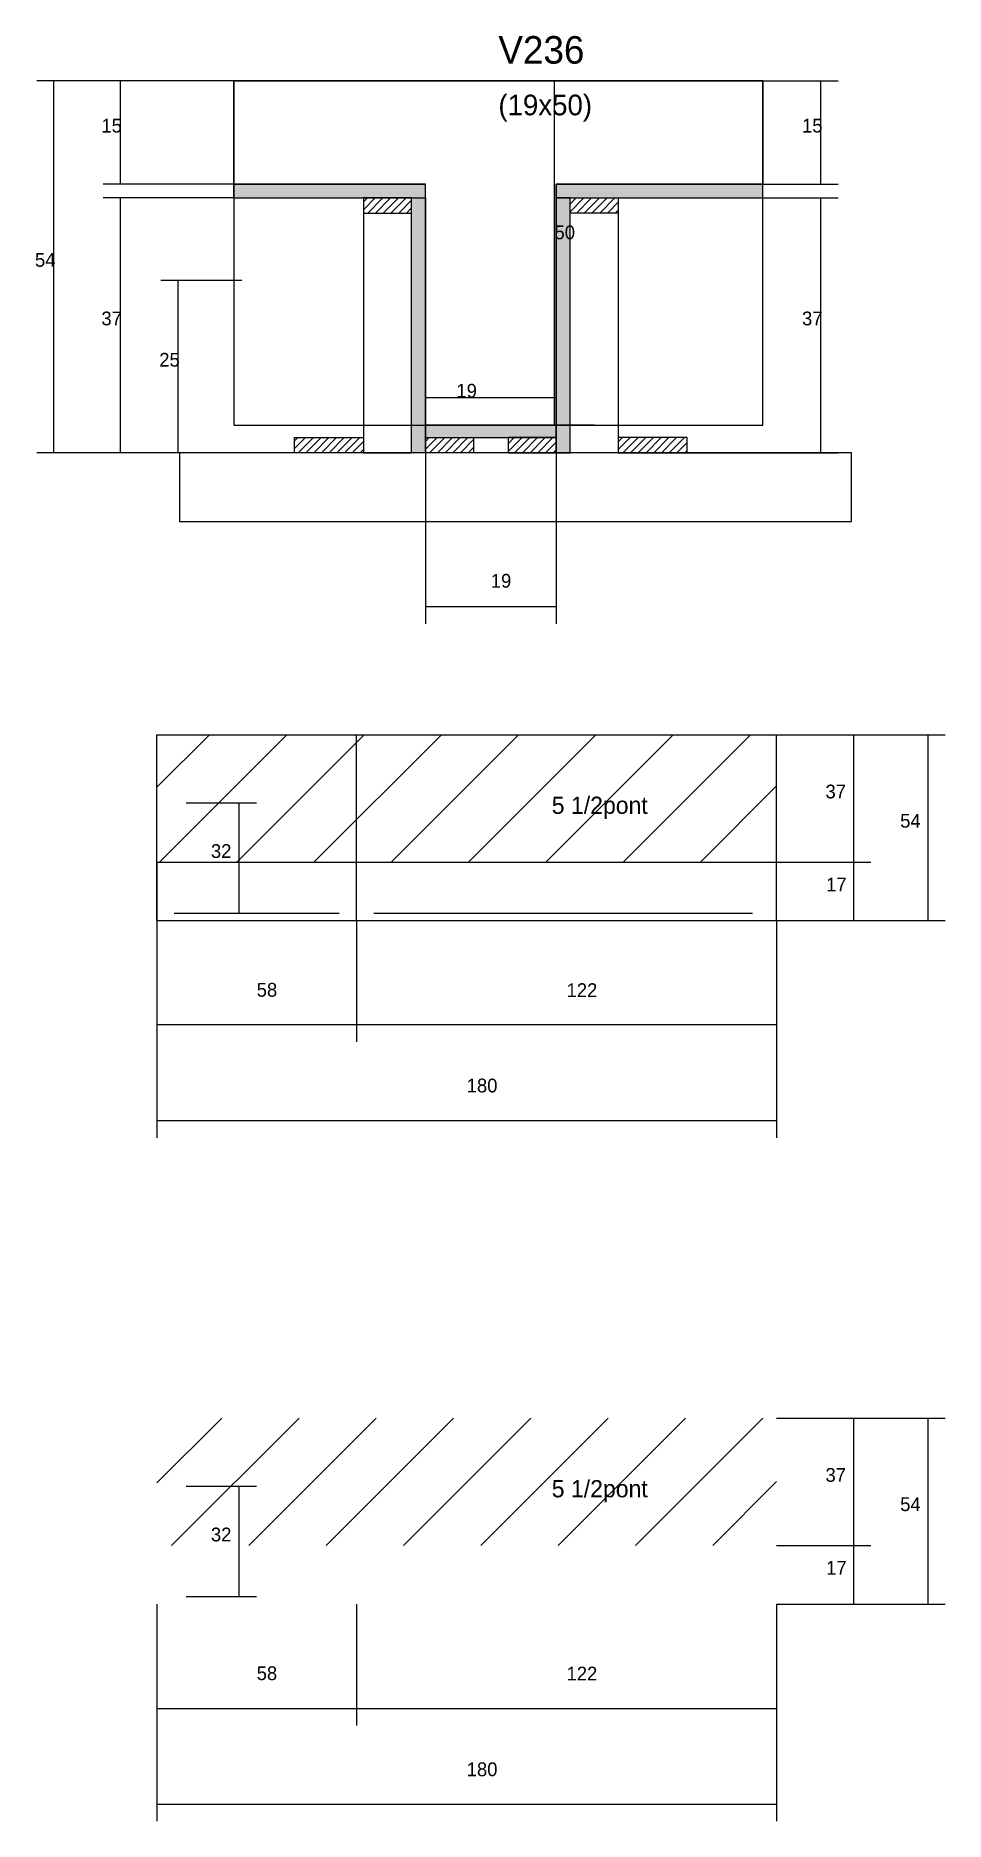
# Model space of a CAD drawing. Header units: metres. Extents: x -2848 to 22762, y -45195 to 1016.
# Drawn here: x 7866 to 8130, y -18106 to -17587 of the extents above; entities that cross this region are included whole.
import ezdxf

# ---------------------------------------------------------------- set-up
doc = ezdxf.new("R2010")
doc.units = ezdxf.units.M
for name, color, linetype in [('CONCRETO', 251, 'Continuous'), ('COTA', 4, 'Continuous'), ('Cota Seção (2x)', 4, 'Continuous'), ('Hachura', 253, 'Continuous'), ('Madeira', 126, 'Continuous'), ('NOMENCLATURA', 7, 'Continuous'), ('Painéis', 200, 'Continuous'), ('REAPROVEITAMENTO', 251, 'Continuous'), ('SARR_2.2x7', 40, 'Continuous'), ('Texto Seção', 7, 'Continuous')]:
    doc.layers.add(name, color=color, linetype=linetype)

msp = doc.modelspace()

# ---------------------------------------------------------------- texts
at = {"layer": 'COTA'}
for s, p in [('15', (7884.7, -17615)), ('15', (8088.2, -17615)), ('54', (7865.4, -17654)), ('37', (7884.7, -17671)), ('37', (8088.2, -17671)), ('25', (7901.5, -17683)), ('19', (7997.8, -17747.2)), ('37', (8095, -17808.4)), ('54', (8116.7, -17816.9)), ('58', (7929.8, -17866)), ('122', (8019.8, -17866.1)), ('180', (7990.8, -17893.8)), ('37', (8095, -18006.9)), ('54', (8116.7, -18015.4)), ('58', (7929.8, -18064.5)), ('122', (8019.8, -18064.6)), ('180', (7990.8, -18092.4))]:
    msp.add_text(s, height=4, dxfattribs=at).set_placement(p)
at = {"layer": 'Cota Seção (2x)'}
for s, p in [('50', (8016.3, -17646)), ('19', (7987.8, -17692)), ('32', (7916.5, -17825.7)), ('17', (8095.2, -17835.4)), ('32', (7916.5, -18024.2)), ('17', (8095.2, -18033.9))]:
    msp.add_text(s, height=4, dxfattribs=at).set_placement(p)
at = {"layer": 'NOMENCLATURA'}
for p in [(8015.5, -17812.9), (8015.5, -18011.4)]:
    msp.add_text('5 1/2pont', height=5, dxfattribs=at).set_placement(p)
at = {"layer": 'Texto Seção'}
for s, height, p in [('V236', 8, (8000, -17595)), ('(19x50)', 6, (8000, -17610))]:
    msp.add_text(s, height=height, dxfattribs=at).set_placement(p)

# ---------------------------------------------------------------- hatches: boundary and pattern name
at = {"layer": 'Hachura'}
h = msp.add_hatch(color=8, dxfattribs=at)
h.dxf.hatch_style = 1
h.paths.add_polyline_path([(7978.8, -17634), (7978.8, -17630), (7978.8, -17630), (7923.2, -17630), (7923.2, -17630), (7923.2, -17634), (7923.2, -17634), (7978.8, -17634)])
h = msp.add_hatch(color=8, dxfattribs=at)
h.dxf.hatch_style = 1
h.paths.add_polyline_path([(8076.8, -17634), (8076.8, -17630), (8076.8, -17630), (8016.8, -17630), (8016.8, -17630), (8016.8, -17634), (8016.8, -17634), (8076.8, -17634)])
h = msp.add_hatch(dxfattribs=at)
h.set_pattern_fill('ANSI31', scale=0.5)
h.paths.add_polyline_path([(7974.8, -17638.4), (7974.8, -17634), (7974.8, -17634), (7960.8, -17634), (7960.8, -17634), (7960.8, -17638.4), (7960.8, -17638.4), (7974.8, -17638.4)])
h = msp.add_hatch(color=8, dxfattribs=at)
h.dxf.hatch_style = 1
h.paths.add_polyline_path([(7974.8, -17634), (7978.8, -17634), (7978.8, -17634), (7978.8, -17708), (7978.8, -17708), (7974.8, -17708), (7974.8, -17708), (7974.8, -17634)])
h = msp.add_hatch(color=8, dxfattribs=at)
h.dxf.hatch_style = 1
h.paths.add_polyline_path([(8020.8, -17634), (8016.8, -17634), (8016.8, -17634), (8016.8, -17708), (8016.8, -17708), (8020.8, -17708), (8020.8, -17708), (8020.8, -17634)])
h = msp.add_hatch(dxfattribs=at)
h.set_pattern_fill('ANSI31', scale=0.5)
h.paths.add_polyline_path([(8020.8, -17638.4), (8020.8, -17634), (8020.8, -17634), (8034.8, -17634), (8034.8, -17634), (8034.8, -17638.4), (8034.8, -17638.4), (8020.8, -17638.4)])
h = msp.add_hatch(color=8, dxfattribs=at)
h.dxf.hatch_style = 1
h.paths.add_polyline_path([(8016.8, -17703.6), (8016.8, -17700), (8016.8, -17700), (7978.8, -17700), (7978.8, -17700), (7978.8, -17703.6), (7978.8, -17703.6), (8016.8, -17703.6)])
h = msp.add_hatch(dxfattribs=at)
h.set_pattern_fill('ANSI31', scale=0.5)
h.paths.add_polyline_path([(7940.8, -17708), (7940.8, -17703.6), (7940.8, -17703.6), (7960.8, -17703.6), (7960.8, -17703.6), (7960.8, -17708), (7960.8, -17708), (7940.8, -17708)])
h = msp.add_hatch(dxfattribs=at)
h.set_pattern_fill('ANSI31', scale=0.5)
h.paths.add_polyline_path([(7978.8, -17708), (7978.8, -17703.6), (7978.8, -17703.6), (7992.8, -17703.6), (7992.8, -17703.6), (7992.8, -17708), (7992.8, -17708), (7978.8, -17708)])
h = msp.add_hatch(dxfattribs=at)
h.set_pattern_fill('ANSI31', scale=0.5)
h.paths.add_polyline_path([(8016.8, -17708), (8016.8, -17703.6), (8016.8, -17703.6), (8002.8, -17703.6), (8002.8, -17703.6), (8002.8, -17708), (8002.8, -17708), (8016.8, -17708)])
h = msp.add_hatch(dxfattribs=at)
h.set_pattern_fill('ANSI31', scale=0.5)
h.paths.add_polyline_path([(8054.8, -17708), (8054.8, -17703.6), (8054.8, -17703.6), (8034.8, -17703.6), (8034.8, -17703.6), (8034.8, -17708), (8034.8, -17708), (8054.8, -17708)])
at = {"layer": 'REAPROVEITAMENTO'}
h = msp.add_hatch(dxfattribs=at)
h.set_pattern_fill('ANSI31', scale=5)
h.paths.add_polyline_path([(7900.8, -17826.9), (8080.8, -17826.9), (8080.8, -17826.9), (8080.8, -17789.9), (8080.8, -17789.9), (7900.8, -17789.9), (7900.8, -17789.9), (7900.8, -17826.9)])
h = msp.add_hatch(dxfattribs=at)
h.set_pattern_fill('ANSI31', scale=5)
h.paths.add_polyline_path([(7900.8, -18025.4), (8080.8, -18025.4), (8080.8, -18025.4), (8080.8, -17988.4), (8080.8, -17988.4), (7900.8, -17988.4), (7900.8, -17988.4), (7900.8, -18025.4)])

# ---------------------------------------------------------------- linework, layer by layer
at = {"layer": 'CONCRETO'}
for points in [[(7923.2, -17630), (7923.2, -17600), (8076.8, -17600), (8076.8, -17630), (8016.8, -17630), (8016.8, -17700), (7978.8, -17700), (7978.8, -17630)], [(7923.2, -17700), (8076.8, -17700), (8076.8, -17600), (7923.2, -17600)]]:
    msp.add_lwpolyline(points, close=True, dxfattribs=at)
at = {"layer": 'COTA'}
for p, q in [((7923.2, -17600), (7865.9, -17600)), ((7870.9, -17708), (7870.9, -17600)), ((7923.2, -17600), (7885.2, -17600)), ((7890.2, -17630), (7890.2, -17600)), ((8076.8, -17600), (8098.7, -17600)), ((8093.7, -17630), (8093.7, -17600)), ((7923.2, -17630), (7885.2, -17630)), ((8076.8, -17630), (8098.7, -17630)), ((7923.2, -17634), (7885.2, -17634)), ((7890.2, -17708), (7890.2, -17634)), ((8076.8, -17634), (8098.7, -17634)), ((8093.7, -17708), (8093.7, -17634)), ((7925.5, -17658), (7902, -17658)), ((7907, -17708), (7907, -17658)), ((7945.2, -17708), (7865.9, -17708)), ((7945.2, -17708), (7885.2, -17708)), ((7925.5, -17708), (7902, -17708)), ((7978.8, -17708), (7978.8, -17757.7)), ((8016.8, -17708), (8016.8, -17757.7)), ((8050.4, -17708), (8098.7, -17708)), ((7978.8, -17752.7), (8016.8, -17752.7)), ((8080.8, -17789.9), (8129.8, -17789.9)), ((8080.8, -17789.9), (8108.2, -17789.9)), ((8103.2, -17826.9), (8103.2, -17789.9)), ((8124.8, -17843.9), (8124.8, -17789.9)), ((7900.8, -17826.9), (7900.8, -17907)), ((8080.8, -17826.9), (8108.2, -17826.9)), ((7900.8, -17843.9), (7900.8, -17879.1)), ((7958.8, -17843.9), (7958.8, -17879.1)), ((7958.8, -17843.9), (7958.8, -17879.1)), ((8080.8, -17843.9), (8080.8, -17879.1)), ((8080.8, -17843.9), (8080.8, -17907)), ((8080.8, -17843.9), (8129.8, -17843.9)), ((7900.8, -17874.1), (7958.8, -17874.1)), ((7958.8, -17874.1), (8080.8, -17874.1)), ((7900.8, -17902), (8080.8, -17902)), ((8080.8, -17988.4), (8129.8, -17988.4)), ((8080.8, -17988.4), (8108.2, -17988.4)), ((8103.2, -18025.4), (8103.2, -17988.4)), ((8124.8, -18042.4), (8124.8, -17988.4)), ((8080.8, -18025.4), (8108.2, -18025.4)), ((7900.8, -18042.4), (7900.8, -18077.7)), ((7900.8, -18042.4), (7900.8, -18105.5)), ((7958.8, -18042.4), (7958.8, -18077.7)), ((7958.8, -18042.4), (7958.8, -18077.7)), ((8080.8, -18042.4), (8080.8, -18077.7)), ((8080.8, -18042.4), (8080.8, -18105.5)), ((8080.8, -18042.4), (8129.8, -18042.4)), ((7900.8, -18072.7), (7958.8, -18072.7)), ((7958.8, -18072.7), (8080.8, -18072.7)), ((7900.8, -18100.5), (8080.8, -18100.5))]:
    msp.add_line(p, q, dxfattribs=at)
at = {"layer": 'Cota Seção (2x)'}
for p, q in [((8027.8, -17600), (8011.3, -17600)), ((8016.3, -17700), (8016.3, -17600)), ((7978.8, -17708), (7978.8, -17687)), ((8016.8, -17708), (8016.8, -17687)), ((7978.8, -17692), (8016.8, -17692)), ((8027.8, -17700), (8011.3, -17700)), ((7909.3, -17809.7), (7929.7, -17809.7)), ((7924.7, -17841.7), (7924.7, -17809.7)), ((8080.8, -17826.9), (8108.2, -17826.9)), ((8103.2, -17843.9), (8103.2, -17826.9)), ((7909.3, -17841.7), (7929.7, -17841.7)), ((8080.8, -17843.9), (8108.2, -17843.9)), ((7909.3, -18008.2), (7929.7, -18008.2)), ((7924.7, -18040.2), (7924.7, -18008.2)), ((8080.8, -18025.4), (8108.2, -18025.4)), ((8103.2, -18042.4), (8103.2, -18025.4)), ((7909.3, -18040.2), (7929.7, -18040.2)), ((8080.8, -18042.4), (8108.2, -18042.4))]:
    msp.add_line(p, q, dxfattribs=at)
at = {"layer": 'Madeira'}
for points in [[(7974.8, -17638.4), (7974.8, -17634), (7960.8, -17634), (7960.8, -17638.4)], [(7974.8, -17634), (7960.8, -17634), (7960.8, -17708), (7974.8, -17708)], [(8020.8, -17638.4), (8020.8, -17634), (8034.8, -17634), (8034.8, -17638.4)], [(8020.8, -17634), (8034.8, -17634), (8034.8, -17708), (8020.8, -17708)], [(7940.8, -17708), (7940.8, -17703.6), (7960.8, -17703.6), (7960.8, -17708)], [(7978.8, -17708), (7978.8, -17703.6), (7992.8, -17703.6), (7992.8, -17708)], [(8016.8, -17708), (8016.8, -17703.6), (8002.8, -17703.6), (8002.8, -17708)], [(8054.8, -17708), (8054.8, -17703.6), (8034.8, -17703.6), (8034.8, -17708)], [(7907.4, -17728), (8102.6, -17728), (8102.6, -17708), (7907.4, -17708)]]:
    msp.add_lwpolyline(points, close=True, dxfattribs=at)
at = {"layer": 'Painéis'}
for p, q in [((7923.2, -17630), (7978.8, -17630)), ((7923.2, -17634), (7923.2, -17630)), ((7978.8, -17634), (7978.8, -17630)), ((8016.8, -17630), (8076.8, -17630)), ((8016.8, -17634), (8016.8, -17630)), ((8076.8, -17634), (8076.8, -17630)), ((7978.8, -17708), (7978.8, -17634)), ((8016.8, -17708), (8016.8, -17634)), ((7978.8, -17700), (8016.8, -17700)), ((7978.8, -17703.6), (7978.8, -17700)), ((8016.8, -17703.6), (8016.8, -17700)), ((7900.8, -17789.9), (8080.8, -17789.9)), ((7900.8, -17826.9), (7900.8, -17789.9)), ((7958.8, -17826.9), (7958.8, -17789.9)), ((8080.8, -17826.9), (8080.8, -17789.9)), ((7900.8, -17826.9), (8080.8, -17826.9)), ((7900.8, -17843.9), (7900.8, -17826.9)), ((7958.8, -17843.9), (7958.8, -17826.9)), ((8080.8, -17843.9), (8080.8, -17826.9)), ((7900.8, -17843.9), (8080.8, -17843.9))]:
    msp.add_line(p, q, dxfattribs=at)
for points in [[(7978.8, -17634), (7978.8, -17630), (7923.2, -17630), (7923.2, -17634)], [(8076.8, -17634), (8076.8, -17630), (8016.8, -17630), (8016.8, -17634)], [(7974.8, -17634), (7978.8, -17634), (7978.8, -17708), (7974.8, -17708)], [(8020.8, -17634), (8016.8, -17634), (8016.8, -17708), (8020.8, -17708)], [(8016.8, -17703.6), (8016.8, -17700), (7978.8, -17700), (7978.8, -17703.6)]]:
    msp.add_lwpolyline(points, close=True, dxfattribs=at)
at = {"layer": 'SARR_2.2x7'}
for p, q in [((7905.8, -17841.7), (7953.8, -17841.7)), ((7963.8, -17841.7), (8073.8, -17841.7))]:
    msp.add_line(p, q, dxfattribs=at)

msp.set_redraw_order([(e.dxf.handle, doc.entitydb.next_handle()) for e in msp.query("TEXT MTEXT ATTDEF DIMENSION ARC_DIMENSION")])  # texts and dimensions are drawn at this point

doc.saveas('drawing.dxf')
